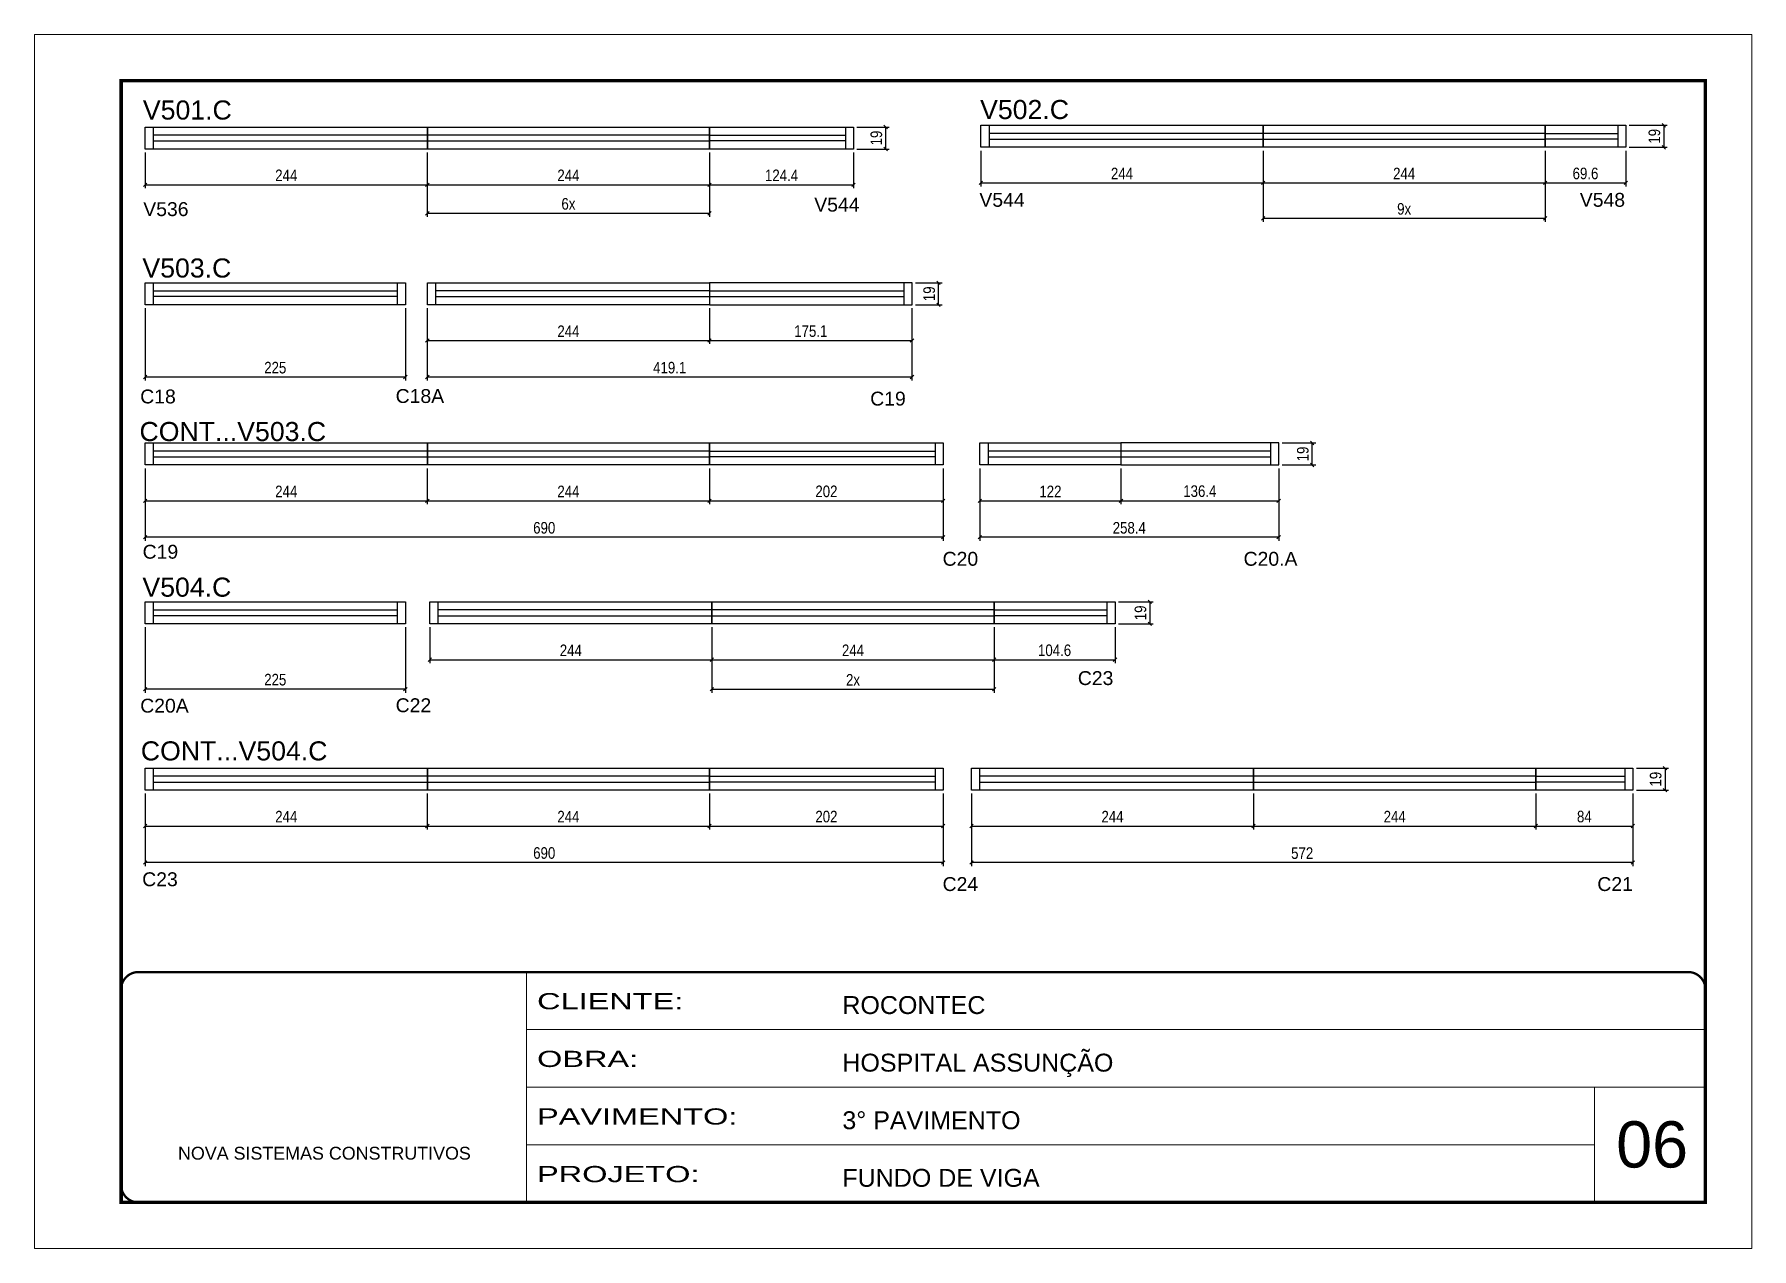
# Model space of a CAD drawing. Extents: x 2216 to 8470, y 226 to 4722.
# Drawn here: x 3815 to 5300, y 2523 to 3573 of the extents above; entities that cross this region are included whole.
import ezdxf

# ---------------------------------------------------------------- set-up
doc = ezdxf.new("R2010")
doc.units = 0
doc.linetypes.add('CONTINUO', pattern=[0])
doc.linetypes.add('DASHED', pattern=[0.75, 0.5, -0.25])
for name, color, linetype in [('5', 5, 'Continuous'), ('COTA', 241, 'Continuous'), ('NOMENCLATURA', 7, 'Continuous'), ('Painéis', 200, 'Continuous'), ('SARR_2.2x7', 40, 'Continuous')]:
    doc.layers.add(name, color=color, linetype=linetype)
for name, color, linetype, lineweight in [('CARIMBO', 255, 'Continuous', 9), ('Folhas', 255, 'Continuous', 9), ('Romaneio', 3, 'Continuous', 13), ('SARRAFO DE PRESSAO', 251, 'DASHED', 9)]:
    doc.layers.add(name, color=color, linetype=linetype, lineweight=lineweight)
doc.styles.add('ARIAL', font='arial.ttf')
doc.styles.add('COTA TECNICA-50', font='techl___.ttf', dxfattribs={"height": 10})
doc.styles.get("Standard").update_dxf_attribs({"font": 'arial.ttf'})
doc.styles.add('Tecnologia', font='')
doc.styles.get('Tecnologia').set_extended_font_data('Forgotten Futurist')
doc.dimstyles.new('COTA PAINEL-50', dxfattribs={"dimtxt": 10, "dimasz": 3, "dimexe": 3, "dimexo": 3, "dimgap": 3, "dimtad": 1, "dimdec": 1, "dimzin": 12, "dimdsep": 46, "dimtxsty": 'COTA TECNICA-50', "dimblk1": 'OBLIQUE', "dimblk2": 'OBLIQUE', "dimsah": 1, "dimcen": 0.9, "dimclrd": 4, "dimclre": 4, "dimclrt": 240, "dimadec": 1, "dimazin": 3, "dimtfac": 1, "dimtdec": 1, "dimtmove": 0, "dimatfit": 3, "dimfxl": 1, "dimtolj": 1, "dimtzin": 12, "dimarcsym": 0})

msp = doc.modelspace()

# ---------------------------------------------------------------- texts
at = {"layer": '5', "linetype": 'Continuous'}
for s, p in [('V544', (4489.1, 3419.98)), ('V544', (4631.89, 3424.15)), ('V548', (5151.08, 3424.15)), ('V536', (3908.86, 3416.12)), ('C18', (3906.24, 3254.13)), ('C18A', (4127.11, 3254.5)), ('C19', (4537.48, 3252.27)), ('C19', (3908.32, 3119.86)), ('C20', (4600.08, 3113.75)), ('C20.A', (4860.33, 3113.75)), ('C23', (4717.01, 3010.6)), ('C20A', (3906.24, 2986.76)), ('C22', (4127.11, 2987.13)), ('C23', (3907.95, 2836.66)), ('C24', (4600.08, 2832.5)), ('C21', (5166.24, 2832.5))]:
    msp.add_text(s, height=12, rotation=359.99996, dxfattribs=at).set_placement(p)
at = {"layer": 'CARIMBO', "style": 'ARIAL'}
msp.add_text('06', height=40, dxfattribs=at).set_placement((5182.55, 2593.39))
at = {"layer": 'NOMENCLATURA', "linetype": 'Continuous'}
for s, p in [('V501.C', (3908.54, 3499.56)), ('V502.C', (4632.51, 3500)), ('V503.C', (3908.15, 3362.96)), ('CONT...V503.C', (3905.61, 3221.56)), ('V504.C', (3908.15, 3087)), ('CONT...V504.C', (3906.77, 2945.41))]:
    msp.add_text(s, height=16.5, dxfattribs=at).set_placement(p)

# ---------------------------------------------------------------- blocks, each defined once
blk = doc.blocks.new('9999999999')
at = {"color": 30, "linetype": 'CONTINUO'}
for p, q in [((98564.6, 34230.2), (98564.6, 34429.4)), ((98564.6, 34379.6), (99584, 34379.6)), ((98564.6, 34329.8), (99488, 34329.8)), ((99584, 34329.8), (99488, 34329.8)), ((99488, 34329.8), (99488, 34230.2)), ((98564.6, 34280), (99488, 34280))]:
    blk.add_line(p, q, dxfattribs=at)
at = {"color": 30, "linetype": 'CONTINUO', "const_width": 2}
blk.add_lwpolyline([(99584, 34230.2), (99584, 34414.4, 0.414214), (99569, 34429.4), (98229, 34429.4, 0.414214), (98214, 34414.4), (98214, 34245.2, 0.414214), (98229, 34230.2), (99584, 34230.2)], format="xyb", dxfattribs=at)
at = {"layer": 'Folhas'}
blk.add_lwpolyline([(98139, 34190.2), (99624, 34190.2), (99624, 35240.2), (98139, 35240.2)], close=True, dxfattribs=at)
at = {"layer": 'Folhas', "color": 30, "const_width": 3}
blk.add_lwpolyline([(98214, 34230.2), (99584, 34230.2), (99584, 35200.2), (98214, 35200.2)], close=True, dxfattribs=at)
at = {"color": 7, "linetype": 'Continuous', "ltscale": 5, "style": 'ARIAL'}
for s, height, p in [('ROCONTEC', 15.48, (98837.7, 34393.1)), ('HOSPITAL ASSUNÇÃO', 15.483, (98837.7, 34343.3)), ('3° PAVIMENTO', 15.483, (98837.7, 34293.5)), ('NOVA SISTEMAS CONSTRUTIVOS', 11.059, (98263.2, 34267.2)), ('FUNDO DE VIGA', 15.483, (98837.7, 34243.7))]:
    blk.add_text(s, height=height, dxfattribs=at).set_placement(p)
at = {"layer": 'Folhas', "color": 7, "style": 'Tecnologia', "width": 1.5}
for s, p in [('CLIENTE:', (98573.7, 34397.2)), ('OBRA:', (98573.7, 34347.3)), ('PAVIMENTO:', (98573.7, 34297.5)), ('PROJETO:', (98573.7, 34247.7))]:
    blk.add_text(s, height=14, dxfattribs=at).set_placement(p)
blk = doc.blocks.new('_Oblique')
at = {"color": 0, "linetype": 'ByBlock', "lineweight": -2}
blk.add_line((-0.5, -0.5), (0.5, 0.5), dxfattribs=at)
blk = doc.blocks.new('*D96')
at = {"layer": 'COTA', "color": 4, "linetype": 'ByBlock', "lineweight": -2, "transparency": 16777216}
for p, q in [((4398.5, 3471.1), (4398.5, 3440.2)), ((4523, 3471.1), (4523, 3440.2)), ((4398.5, 3443.2), (4523, 3443.2))]:
    blk.add_line(p, q, dxfattribs=at)
at = {"layer": 'Defpoints', "color": 0, "linetype": 'ByBlock', "transparency": 16777216}
for p in [(4398.5, 3474.1), (4523, 3474.1), (4523, 3443.2)]:
    blk.add_point(p, dxfattribs=at)
at = {"layer": 'COTA', "color": 4, "linetype": 'ByBlock', "lineweight": -2, "transparency": 16777216, "xscale": 3, "yscale": 3, "zscale": 3, "rotation": 180}
blk.add_blockref('_Oblique', (4398.5, 3443.2), dxfattribs=at)
at = {"layer": 'COTA', "color": 4, "linetype": 'ByBlock', "lineweight": -2, "transparency": 16777216, "xscale": 3, "yscale": 3, "zscale": 3}
blk.add_blockref('_Oblique', (4523, 3443.2), dxfattribs=at)
at = {"layer": 'COTA', "color": 240, "linetype": 'ByBlock', "transparency": 16777216, "insert": (4460.8, 3451.3), "char_height": 10, "attachment_point": 5, "style": 'COTA TECNICA-50'}
blk.add_mtext('\\A1;124.4', dxfattribs=at)
blk = doc.blocks.new('*D97')
at = {"layer": 'COTA', "color": 4, "linetype": 'ByBlock', "lineweight": -2, "transparency": 16777216}
for p, q in [((4526, 3493.1), (4553.9, 3493.1)), ((4550.9, 3474.1), (4550.9, 3493.1)), ((4526, 3474.1), (4553.9, 3474.1))]:
    blk.add_line(p, q, dxfattribs=at)
at = {"layer": 'Defpoints', "color": 0, "linetype": 'ByBlock', "transparency": 16777216}
for p in [(4523, 3493.1), (4550.9, 3493.1), (4523, 3474.1)]:
    blk.add_point(p, dxfattribs=at)
at = {"layer": 'COTA', "color": 4, "linetype": 'ByBlock', "lineweight": -2, "transparency": 16777216, "xscale": 3, "yscale": 3, "zscale": 3}
for p, rotation in [((4550.9, 3493.1), 90), ((4550.9, 3474.1), 270)]:
    blk.add_blockref('_Oblique', p, dxfattribs=dict(at, rotation=rotation))
at = {"layer": 'COTA', "color": 240, "linetype": 'ByBlock', "transparency": 16777216, "insert": (4542.8, 3483.6), "char_height": 10, "attachment_point": 5, "rotation": 90, "style": 'COTA TECNICA-50'}
blk.add_mtext('\\A1;19', dxfattribs=at)
blk = doc.blocks.new('*D5')
at = {"layer": 'COTA', "color": 4, "linetype": 'ByBlock', "lineweight": -2, "transparency": 16777216}
for p, q in [((5193.9, 3494.6), (5226.7, 3494.6)), ((5223.7, 3494.6), (5223.7, 3475.6)), ((5193.9, 3475.6), (5226.7, 3475.6))]:
    blk.add_line(p, q, dxfattribs=at)
at = {"layer": 'Defpoints', "color": 0, "linetype": 'ByBlock', "transparency": 16777216}
for p in [(5190.9, 3494.6), (5190.9, 3475.6), (5223.7, 3475.6)]:
    blk.add_point(p, dxfattribs=at)
at = {"layer": 'COTA', "color": 4, "linetype": 'ByBlock', "lineweight": -2, "transparency": 16777216, "xscale": 3, "yscale": 3, "zscale": 3}
for p, rotation in [((5223.7, 3494.6), 90), ((5223.7, 3475.6), 270)]:
    blk.add_blockref('_Oblique', p, dxfattribs=dict(at, rotation=rotation))
at = {"layer": 'COTA', "color": 240, "linetype": 'ByBlock', "transparency": 16777216, "insert": (5215.6, 3485.1), "char_height": 10, "attachment_point": 5, "rotation": 90, "style": 'COTA TECNICA-50'}
blk.add_mtext('\\A1;19', dxfattribs=at)
blk = doc.blocks.new('*D108')
at = {"layer": 'Defpoints', "color": 0, "linetype": 'ByBlock', "transparency": 16777216}
for p in [(3910.5, 3474.1), (4154.5, 3474.1), (4154.5, 3443.2)]:
    blk.add_point(p, dxfattribs=at)
at = {"layer": 'Romaneio', "color": 4, "linetype": 'ByBlock', "lineweight": -2, "transparency": 16777216}
for p, q in [((3910.5, 3471.1), (3910.5, 3440.2)), ((4154.5, 3471.1), (4154.5, 3440.2)), ((3910.5, 3443.2), (4154.5, 3443.2))]:
    blk.add_line(p, q, dxfattribs=at)
at = {"layer": 'Romaneio', "color": 4, "linetype": 'ByBlock', "lineweight": -2, "transparency": 16777216, "xscale": 3, "yscale": 3, "zscale": 3, "rotation": 180}
blk.add_blockref('_Oblique', (3910.5, 3443.2), dxfattribs=at)
at = {"layer": 'Romaneio', "color": 4, "linetype": 'ByBlock', "lineweight": -2, "transparency": 16777216, "xscale": 3, "yscale": 3, "zscale": 3}
blk.add_blockref('_Oblique', (4154.5, 3443.2), dxfattribs=at)
at = {"layer": 'Romaneio', "color": 240, "linetype": 'ByBlock', "transparency": 16777216, "insert": (4032.5, 3451.3), "char_height": 10, "attachment_point": 5, "style": 'COTA TECNICA-50'}
blk.add_mtext('\\A1;244', dxfattribs=at)
blk = doc.blocks.new('*D6')
at = {"layer": 'Defpoints', "color": 0, "linetype": 'ByBlock', "transparency": 16777216}
for p in [(4154.5, 3474.1), (4398.5, 3474.1), (4398.5, 3443.2)]:
    blk.add_point(p, dxfattribs=at)
at = {"layer": 'Romaneio', "color": 4, "linetype": 'ByBlock', "lineweight": -2, "transparency": 16777216}
for p, q in [((4154.5, 3471.1), (4154.5, 3440.2)), ((4398.5, 3471.1), (4398.5, 3440.2)), ((4154.5, 3443.2), (4398.5, 3443.2))]:
    blk.add_line(p, q, dxfattribs=at)
at = {"layer": 'Romaneio', "color": 4, "linetype": 'ByBlock', "lineweight": -2, "transparency": 16777216, "xscale": 3, "yscale": 3, "zscale": 3, "rotation": 180}
blk.add_blockref('_Oblique', (4154.5, 3443.2), dxfattribs=at)
at = {"layer": 'Romaneio', "color": 4, "linetype": 'ByBlock', "lineweight": -2, "transparency": 16777216, "xscale": 3, "yscale": 3, "zscale": 3}
blk.add_blockref('_Oblique', (4398.5, 3443.2), dxfattribs=at)
at = {"layer": 'Romaneio', "color": 240, "linetype": 'ByBlock', "transparency": 16777216, "insert": (4276.5, 3451.3), "char_height": 10, "attachment_point": 5, "style": 'COTA TECNICA-50'}
blk.add_mtext('\\A1;244', dxfattribs=at)
blk = doc.blocks.new('*D109')
at = {"layer": 'COTA', "color": 4, "linetype": 'ByBlock', "lineweight": -2, "transparency": 16777216}
for p, q in [((4154.5, 3471.1), (4154.5, 3415.5)), ((4398.5, 3471.1), (4398.5, 3415.5)), ((4154.5, 3418.5), (4398.5, 3418.5))]:
    blk.add_line(p, q, dxfattribs=at)
at = {"layer": 'Defpoints', "color": 0, "linetype": 'ByBlock', "transparency": 16777216}
for p in [(4154.5, 3474.1), (4398.5, 3474.1), (4398.5, 3418.5)]:
    blk.add_point(p, dxfattribs=at)
at = {"layer": 'COTA', "color": 4, "linetype": 'ByBlock', "lineweight": -2, "transparency": 16777216, "xscale": 3, "yscale": 3, "zscale": 3, "rotation": 180}
blk.add_blockref('_Oblique', (4154.5, 3418.5), dxfattribs=at)
at = {"layer": 'COTA', "color": 4, "linetype": 'ByBlock', "lineweight": -2, "transparency": 16777216, "xscale": 3, "yscale": 3, "zscale": 3}
blk.add_blockref('_Oblique', (4398.5, 3418.5), dxfattribs=at)
at = {"layer": 'COTA', "color": 240, "linetype": 'ByBlock', "transparency": 16777216, "insert": (4276.5, 3426.6), "char_height": 10, "attachment_point": 5, "style": 'COTA TECNICA-50'}
blk.add_mtext('\\A1;6x', dxfattribs=at)
blk = doc.blocks.new('*D7')
at = {"layer": 'Defpoints', "color": 0, "linetype": 'ByBlock', "transparency": 16777216}
for p in [(4633.2, 3475.6), (4877.2, 3475.6), (4877.2, 3444.8)]:
    blk.add_point(p, dxfattribs=at)
at = {"layer": 'Romaneio', "color": 4, "linetype": 'ByBlock', "lineweight": -2, "transparency": 16777216}
for p, q in [((4633.2, 3472.6), (4633.2, 3441.8)), ((4877.2, 3472.6), (4877.2, 3441.8)), ((4633.2, 3444.8), (4877.2, 3444.8))]:
    blk.add_line(p, q, dxfattribs=at)
at = {"layer": 'Romaneio', "color": 4, "linetype": 'ByBlock', "lineweight": -2, "transparency": 16777216, "xscale": 3, "yscale": 3, "zscale": 3, "rotation": 180}
blk.add_blockref('_Oblique', (4633.2, 3444.8), dxfattribs=at)
at = {"layer": 'Romaneio', "color": 4, "linetype": 'ByBlock', "lineweight": -2, "transparency": 16777216, "xscale": 3, "yscale": 3, "zscale": 3}
blk.add_blockref('_Oblique', (4877.2, 3444.8), dxfattribs=at)
at = {"layer": 'Romaneio', "color": 240, "linetype": 'ByBlock', "transparency": 16777216, "insert": (4755.2, 3452.9), "char_height": 10, "attachment_point": 5, "style": 'COTA TECNICA-50'}
blk.add_mtext('\\A1;244', dxfattribs=at)
blk = doc.blocks.new('*D8')
at = {"layer": 'Defpoints', "color": 0, "linetype": 'ByBlock', "transparency": 16777216}
for p in [(4877.2, 3475.6), (5121.2, 3475.6), (5121.2, 3444.8)]:
    blk.add_point(p, dxfattribs=at)
at = {"layer": 'Romaneio', "color": 4, "linetype": 'ByBlock', "lineweight": -2, "transparency": 16777216}
for p, q in [((4877.2, 3472.6), (4877.2, 3441.8)), ((5121.2, 3472.6), (5121.2, 3441.8)), ((4877.2, 3444.8), (5121.2, 3444.8))]:
    blk.add_line(p, q, dxfattribs=at)
at = {"layer": 'Romaneio', "color": 4, "linetype": 'ByBlock', "lineweight": -2, "transparency": 16777216, "xscale": 3, "yscale": 3, "zscale": 3, "rotation": 180}
blk.add_blockref('_Oblique', (4877.2, 3444.8), dxfattribs=at)
at = {"layer": 'Romaneio', "color": 4, "linetype": 'ByBlock', "lineweight": -2, "transparency": 16777216, "xscale": 3, "yscale": 3, "zscale": 3}
blk.add_blockref('_Oblique', (5121.2, 3444.8), dxfattribs=at)
at = {"layer": 'Romaneio', "color": 240, "linetype": 'ByBlock', "transparency": 16777216, "insert": (4999.2, 3452.9), "char_height": 10, "attachment_point": 5, "style": 'COTA TECNICA-50'}
blk.add_mtext('\\A1;244', dxfattribs=at)
blk = doc.blocks.new('*D9')
at = {"layer": 'COTA', "color": 4, "linetype": 'ByBlock', "lineweight": -2, "transparency": 16777216}
for p, q in [((5121.2, 3472.6), (5121.2, 3441.8)), ((5190.9, 3472.6), (5190.9, 3441.8)), ((5121.2, 3444.8), (5190.9, 3444.8))]:
    blk.add_line(p, q, dxfattribs=at)
at = {"layer": 'Defpoints', "color": 0, "linetype": 'ByBlock', "transparency": 16777216}
for p in [(5121.2, 3475.6), (5190.9, 3475.6), (5190.9, 3444.8)]:
    blk.add_point(p, dxfattribs=at)
at = {"layer": 'COTA', "color": 4, "linetype": 'ByBlock', "lineweight": -2, "transparency": 16777216, "xscale": 3, "yscale": 3, "zscale": 3, "rotation": 180}
blk.add_blockref('_Oblique', (5121.2, 3444.8), dxfattribs=at)
at = {"layer": 'COTA', "color": 4, "linetype": 'ByBlock', "lineweight": -2, "transparency": 16777216, "xscale": 3, "yscale": 3, "zscale": 3}
blk.add_blockref('_Oblique', (5190.9, 3444.8), dxfattribs=at)
at = {"layer": 'COTA', "color": 240, "linetype": 'ByBlock', "transparency": 16777216, "insert": (5156, 3452.9), "char_height": 10, "attachment_point": 5, "style": 'COTA TECNICA-50'}
blk.add_mtext('\\A1;69.6', dxfattribs=at)
blk = doc.blocks.new('*D110')
at = {"layer": 'COTA', "color": 4, "linetype": 'ByBlock', "lineweight": -2, "transparency": 16777216}
for p, q in [((4877.2, 3472.6), (4877.2, 3411.2)), ((5121.2, 3472.6), (5121.2, 3411.2)), ((4877.2, 3414.2), (5121.2, 3414.2))]:
    blk.add_line(p, q, dxfattribs=at)
at = {"layer": 'Defpoints', "color": 0, "linetype": 'ByBlock', "transparency": 16777216}
for p in [(4877.2, 3475.6), (5121.2, 3475.6), (5121.2, 3414.2)]:
    blk.add_point(p, dxfattribs=at)
at = {"layer": 'COTA', "color": 4, "linetype": 'ByBlock', "lineweight": -2, "transparency": 16777216, "xscale": 3, "yscale": 3, "zscale": 3, "rotation": 180}
blk.add_blockref('_Oblique', (4877.2, 3414.2), dxfattribs=at)
at = {"layer": 'COTA', "color": 4, "linetype": 'ByBlock', "lineweight": -2, "transparency": 16777216, "xscale": 3, "yscale": 3, "zscale": 3}
blk.add_blockref('_Oblique', (5121.2, 3414.2), dxfattribs=at)
at = {"layer": 'COTA', "color": 240, "linetype": 'ByBlock', "transparency": 16777216, "insert": (4999.2, 3422.3), "char_height": 10, "attachment_point": 5, "style": 'COTA TECNICA-50'}
blk.add_mtext('\\A1;9x', dxfattribs=at)
blk = doc.blocks.new('*D111')
at = {"layer": 'Defpoints', "color": 0, "linetype": 'ByBlock', "transparency": 16777216}
for p in [(4154.5, 3339.4), (4398.5, 3339.4), (4398.5, 3308.5)]:
    blk.add_point(p, dxfattribs=at)
at = {"layer": 'Romaneio', "color": 4, "linetype": 'ByBlock', "lineweight": -2, "transparency": 16777216}
for p, q in [((4154.5, 3336.4), (4154.5, 3305.5)), ((4398.5, 3336.4), (4398.5, 3305.5)), ((4154.5, 3308.5), (4398.5, 3308.5))]:
    blk.add_line(p, q, dxfattribs=at)
at = {"layer": 'Romaneio', "color": 4, "linetype": 'ByBlock', "lineweight": -2, "transparency": 16777216, "xscale": 3, "yscale": 3, "zscale": 3, "rotation": 180}
blk.add_blockref('_Oblique', (4154.5, 3308.5), dxfattribs=at)
at = {"layer": 'Romaneio', "color": 4, "linetype": 'ByBlock', "lineweight": -2, "transparency": 16777216, "xscale": 3, "yscale": 3, "zscale": 3}
blk.add_blockref('_Oblique', (4398.5, 3308.5), dxfattribs=at)
at = {"layer": 'Romaneio', "color": 240, "linetype": 'ByBlock', "transparency": 16777216, "insert": (4276.5, 3316.5), "char_height": 10, "attachment_point": 5, "style": 'COTA TECNICA-50'}
blk.add_mtext('\\A1;244', dxfattribs=at)
blk = doc.blocks.new('*D112')
at = {"layer": 'Defpoints', "color": 0, "linetype": 'ByBlock', "transparency": 16777216}
for p in [(4398.5, 3339.4), (4573.6, 3339.4), (4573.6, 3308.5)]:
    blk.add_point(p, dxfattribs=at)
at = {"layer": 'Romaneio', "color": 4, "linetype": 'ByBlock', "lineweight": -2, "transparency": 16777216}
for p, q in [((4398.5, 3336.4), (4398.5, 3305.5)), ((4573.6, 3336.4), (4573.6, 3305.5)), ((4398.5, 3308.5), (4573.6, 3308.5))]:
    blk.add_line(p, q, dxfattribs=at)
at = {"layer": 'Romaneio', "color": 4, "linetype": 'ByBlock', "lineweight": -2, "transparency": 16777216, "xscale": 3, "yscale": 3, "zscale": 3, "rotation": 180}
blk.add_blockref('_Oblique', (4398.5, 3308.5), dxfattribs=at)
at = {"layer": 'Romaneio', "color": 4, "linetype": 'ByBlock', "lineweight": -2, "transparency": 16777216, "xscale": 3, "yscale": 3, "zscale": 3}
blk.add_blockref('_Oblique', (4573.6, 3308.5), dxfattribs=at)
at = {"layer": 'Romaneio', "color": 240, "linetype": 'ByBlock', "transparency": 16777216, "insert": (4486.1, 3316.6), "char_height": 10, "attachment_point": 5, "style": 'COTA TECNICA-50'}
blk.add_mtext('\\A1;175.1', dxfattribs=at)
blk = doc.blocks.new('*D113')
at = {"layer": 'Defpoints', "color": 0, "linetype": 'ByBlock', "transparency": 16777216}
for p in [(3910.5, 3339.4), (4135.5, 3339.4), (3910.5, 3276.9)]:
    blk.add_point(p, dxfattribs=at)
at = {"layer": 'Romaneio', "color": 4, "linetype": 'ByBlock', "lineweight": -2, "transparency": 16777216}
for p, q in [((3910.5, 3336.4), (3910.5, 3273.9)), ((4135.5, 3336.4), (4135.5, 3273.9)), ((4135.5, 3276.9), (3910.5, 3276.9))]:
    blk.add_line(p, q, dxfattribs=at)
at = {"layer": 'Romaneio', "color": 4, "linetype": 'ByBlock', "lineweight": -2, "transparency": 16777216, "xscale": 3, "yscale": 3, "zscale": 3}
for p, rotation in [((3910.5, 3276.9), 180.0000000081264), ((4135.5, 3276.9), 8.1263796e-09)]:
    blk.add_blockref('_Oblique', p, dxfattribs=dict(at, rotation=rotation))
at = {"layer": 'Romaneio', "color": 240, "linetype": 'ByBlock', "transparency": 16777216, "insert": (4023, 3285), "char_height": 10, "attachment_point": 5, "rotation": 0, "style": 'COTA TECNICA-50'}
blk.add_mtext('\\A1;225', dxfattribs=at)
blk = doc.blocks.new('*D114')
at = {"layer": 'COTA', "color": 4, "linetype": 'ByBlock', "lineweight": -2, "transparency": 16777216}
for p, q in [((4398.5, 3197.9), (4398.5, 3166.9)), ((4600.6, 3197.9), (4600.6, 3166.9)), ((4398.5, 3169.9), (4600.6, 3169.9))]:
    blk.add_line(p, q, dxfattribs=at)
at = {"layer": 'Defpoints', "color": 0, "linetype": 'ByBlock', "transparency": 16777216}
for p in [(4398.5, 3200.9), (4600.6, 3200.9), (4600.6, 3169.9)]:
    blk.add_point(p, dxfattribs=at)
at = {"layer": 'COTA', "color": 4, "linetype": 'ByBlock', "lineweight": -2, "transparency": 16777216, "xscale": 3, "yscale": 3, "zscale": 3, "rotation": 180}
blk.add_blockref('_Oblique', (4398.5, 3169.9), dxfattribs=at)
at = {"layer": 'COTA', "color": 4, "linetype": 'ByBlock', "lineweight": -2, "transparency": 16777216, "xscale": 3, "yscale": 3, "zscale": 3}
blk.add_blockref('_Oblique', (4600.6, 3169.9), dxfattribs=at)
at = {"layer": 'COTA', "color": 240, "linetype": 'ByBlock', "transparency": 16777216, "insert": (4499.6, 3178), "char_height": 10, "attachment_point": 5, "style": 'COTA TECNICA-50'}
blk.add_mtext('\\A1;202', dxfattribs=at)
blk = doc.blocks.new('*D115')
at = {"layer": 'Defpoints', "color": 0, "linetype": 'ByBlock', "transparency": 16777216}
for p in [(3910.5, 3200.9), (4154.5, 3200.9), (4154.5, 3169.9)]:
    blk.add_point(p, dxfattribs=at)
at = {"layer": 'Romaneio', "color": 4, "linetype": 'ByBlock', "lineweight": -2, "transparency": 16777216}
for p, q in [((3910.5, 3197.9), (3910.5, 3166.9)), ((4154.5, 3197.9), (4154.5, 3166.9)), ((3910.5, 3169.9), (4154.5, 3169.9))]:
    blk.add_line(p, q, dxfattribs=at)
at = {"layer": 'Romaneio', "color": 4, "linetype": 'ByBlock', "lineweight": -2, "transparency": 16777216, "xscale": 3, "yscale": 3, "zscale": 3, "rotation": 180}
blk.add_blockref('_Oblique', (3910.5, 3169.9), dxfattribs=at)
at = {"layer": 'Romaneio', "color": 4, "linetype": 'ByBlock', "lineweight": -2, "transparency": 16777216, "xscale": 3, "yscale": 3, "zscale": 3}
blk.add_blockref('_Oblique', (4154.5, 3169.9), dxfattribs=at)
at = {"layer": 'Romaneio', "color": 240, "linetype": 'ByBlock', "transparency": 16777216, "insert": (4032.5, 3178), "char_height": 10, "attachment_point": 5, "style": 'COTA TECNICA-50'}
blk.add_mtext('\\A1;244', dxfattribs=at)
blk = doc.blocks.new('*D10')
at = {"layer": 'Defpoints', "color": 0, "linetype": 'ByBlock', "transparency": 16777216}
for p in [(4154.5, 3200.9), (4398.5, 3200.9), (4398.5, 3169.9)]:
    blk.add_point(p, dxfattribs=at)
at = {"layer": 'Romaneio', "color": 4, "linetype": 'ByBlock', "lineweight": -2, "transparency": 16777216}
for p, q in [((4154.5, 3197.9), (4154.5, 3166.9)), ((4398.5, 3197.9), (4398.5, 3166.9)), ((4154.5, 3169.9), (4398.5, 3169.9))]:
    blk.add_line(p, q, dxfattribs=at)
at = {"layer": 'Romaneio', "color": 4, "linetype": 'ByBlock', "lineweight": -2, "transparency": 16777216, "xscale": 3, "yscale": 3, "zscale": 3, "rotation": 180}
blk.add_blockref('_Oblique', (4154.5, 3169.9), dxfattribs=at)
at = {"layer": 'Romaneio', "color": 4, "linetype": 'ByBlock', "lineweight": -2, "transparency": 16777216, "xscale": 3, "yscale": 3, "zscale": 3}
blk.add_blockref('_Oblique', (4398.5, 3169.9), dxfattribs=at)
at = {"layer": 'Romaneio', "color": 240, "linetype": 'ByBlock', "transparency": 16777216, "insert": (4276.5, 3178), "char_height": 10, "attachment_point": 5, "style": 'COTA TECNICA-50'}
blk.add_mtext('\\A1;244', dxfattribs=at)
blk = doc.blocks.new('*D116')
at = {"layer": 'Defpoints', "color": 0, "linetype": 'ByBlock', "transparency": 16777216}
for p in [(4632.3, 3200.9), (4754.3, 3200.9), (4754.3, 3169.9)]:
    blk.add_point(p, dxfattribs=at)
at = {"layer": 'Romaneio', "color": 4, "linetype": 'ByBlock', "lineweight": -2, "transparency": 16777216}
for p, q in [((4632.3, 3197.9), (4632.3, 3166.9)), ((4754.3, 3197.9), (4754.3, 3166.9)), ((4632.3, 3169.9), (4754.3, 3169.9))]:
    blk.add_line(p, q, dxfattribs=at)
at = {"layer": 'Romaneio', "color": 4, "linetype": 'ByBlock', "lineweight": -2, "transparency": 16777216, "xscale": 3, "yscale": 3, "zscale": 3}
for p, rotation in [((4632.3, 3169.9), 180.0000727987055), ((4754.3, 3169.9), 7.27987054382e-05)]:
    blk.add_blockref('_Oblique', p, dxfattribs=dict(at, rotation=rotation))
at = {"layer": 'Romaneio', "color": 240, "linetype": 'ByBlock', "transparency": 16777216, "insert": (4693.3, 3178), "char_height": 10, "attachment_point": 5, "rotation": 0.0001, "style": 'COTA TECNICA-50'}
blk.add_mtext('\\A1;122', dxfattribs=at)
blk = doc.blocks.new('*D117')
at = {"layer": 'Defpoints', "color": 0, "linetype": 'ByBlock', "transparency": 16777216}
for p in [(4754.3, 3200.9), (4890.7, 3200.9), (4890.7, 3169.9)]:
    blk.add_point(p, dxfattribs=at)
at = {"layer": 'Romaneio', "color": 4, "linetype": 'ByBlock', "lineweight": -2, "transparency": 16777216}
for p, q in [((4754.3, 3197.9), (4754.3, 3166.9)), ((4890.7, 3197.9), (4890.7, 3166.9)), ((4754.3, 3169.9), (4890.7, 3169.9))]:
    blk.add_line(p, q, dxfattribs=at)
at = {"layer": 'Romaneio', "color": 4, "linetype": 'ByBlock', "lineweight": -2, "transparency": 16777216, "xscale": 3, "yscale": 3, "zscale": 3, "rotation": 180}
blk.add_blockref('_Oblique', (4754.3, 3169.9), dxfattribs=at)
at = {"layer": 'Romaneio', "color": 4, "linetype": 'ByBlock', "lineweight": -2, "transparency": 16777216, "xscale": 3, "yscale": 3, "zscale": 3}
blk.add_blockref('_Oblique', (4890.7, 3169.9), dxfattribs=at)
at = {"layer": 'Romaneio', "color": 240, "linetype": 'ByBlock', "transparency": 16777216, "insert": (4822.5, 3178.2), "char_height": 10, "attachment_point": 5, "style": 'COTA TECNICA-50'}
blk.add_mtext('\\A1;136.4', dxfattribs=at)
blk = doc.blocks.new('*D118')
at = {"layer": 'COTA', "color": 4, "linetype": 'ByBlock', "lineweight": -2, "transparency": 16777216}
for p, q in [((4632.3, 3197.9), (4632.3, 3135.4)), ((4890.7, 3197.9), (4890.7, 3135.4)), ((4890.7, 3138.4), (4632.3, 3138.4))]:
    blk.add_line(p, q, dxfattribs=at)
at = {"layer": 'Defpoints', "color": 0, "linetype": 'ByBlock', "transparency": 16777216}
for p in [(4632.3, 3200.9), (4890.7, 3200.9), (4632.3, 3138.4)]:
    blk.add_point(p, dxfattribs=at)
at = {"layer": 'COTA', "color": 4, "linetype": 'ByBlock', "lineweight": -2, "transparency": 16777216, "xscale": 3, "yscale": 3, "zscale": 3, "rotation": 180}
blk.add_blockref('_Oblique', (4632.3, 3138.4), dxfattribs=at)
at = {"layer": 'COTA', "color": 4, "linetype": 'ByBlock', "lineweight": -2, "transparency": 16777216, "xscale": 3, "yscale": 3, "zscale": 3}
blk.add_blockref('_Oblique', (4890.7, 3138.4), dxfattribs=at)
at = {"layer": 'COTA', "color": 240, "linetype": 'ByBlock', "transparency": 16777216, "insert": (4761.5, 3146.5), "char_height": 10, "attachment_point": 5, "style": 'COTA TECNICA-50'}
blk.add_mtext('\\A1;258.4', dxfattribs=at)
blk = doc.blocks.new('*D11')
at = {"layer": 'COTA', "color": 4, "linetype": 'ByBlock', "lineweight": -2, "transparency": 16777216}
for p, q in [((3910.5, 3197.9), (3910.5, 3135.4)), ((4600.6, 3197.9), (4600.6, 3135.4)), ((4600.6, 3138.4), (3910.5, 3138.4))]:
    blk.add_line(p, q, dxfattribs=at)
at = {"layer": 'Defpoints', "color": 0, "linetype": 'ByBlock', "transparency": 16777216}
for p in [(3910.5, 3200.9), (4600.6, 3200.9), (3910.5, 3138.4)]:
    blk.add_point(p, dxfattribs=at)
at = {"layer": 'COTA', "color": 4, "linetype": 'ByBlock', "lineweight": -2, "transparency": 16777216, "xscale": 3, "yscale": 3, "zscale": 3, "rotation": 180}
blk.add_blockref('_Oblique', (3910.5, 3138.4), dxfattribs=at)
at = {"layer": 'COTA', "color": 4, "linetype": 'ByBlock', "lineweight": -2, "transparency": 16777216, "xscale": 3, "yscale": 3, "zscale": 3}
blk.add_blockref('_Oblique', (4600.6, 3138.4), dxfattribs=at)
at = {"layer": 'COTA', "color": 240, "linetype": 'ByBlock', "transparency": 16777216, "insert": (4255.6, 3146.5), "char_height": 10, "attachment_point": 5, "style": 'COTA TECNICA-50'}
blk.add_mtext('\\A1;690', dxfattribs=at)
blk = doc.blocks.new('*D119')
at = {"layer": 'COTA', "color": 4, "linetype": 'ByBlock', "lineweight": -2, "transparency": 16777216}
for p, q in [((4154.5, 3336.4), (4154.5, 3273.9)), ((4573.6, 3336.4), (4573.6, 3273.9)), ((4573.6, 3276.9), (4154.5, 3276.9))]:
    blk.add_line(p, q, dxfattribs=at)
at = {"layer": 'Defpoints', "color": 0, "linetype": 'ByBlock', "transparency": 16777216}
for p in [(4154.5, 3339.4), (4573.6, 3339.4), (4154.5, 3276.9)]:
    blk.add_point(p, dxfattribs=at)
at = {"layer": 'COTA', "color": 4, "linetype": 'ByBlock', "lineweight": -2, "transparency": 16777216, "xscale": 3, "yscale": 3, "zscale": 3, "rotation": 180}
blk.add_blockref('_Oblique', (4154.5, 3276.9), dxfattribs=at)
at = {"layer": 'COTA', "color": 4, "linetype": 'ByBlock', "lineweight": -2, "transparency": 16777216, "xscale": 3, "yscale": 3, "zscale": 3}
blk.add_blockref('_Oblique', (4573.6, 3276.9), dxfattribs=at)
at = {"layer": 'COTA', "color": 240, "linetype": 'ByBlock', "transparency": 16777216, "insert": (4364.1, 3285), "char_height": 10, "attachment_point": 5, "style": 'COTA TECNICA-50'}
blk.add_mtext('\\A1;419.1', dxfattribs=at)
blk = doc.blocks.new('*D120')
at = {"layer": 'COTA', "color": 4, "linetype": 'ByBlock', "lineweight": -2, "transparency": 16777216}
for p, q in [((4893.7, 3219.9), (4922.7, 3219.9)), ((4919.7, 3200.9), (4919.7, 3219.9)), ((4893.7, 3200.9), (4922.7, 3200.9))]:
    blk.add_line(p, q, dxfattribs=at)
at = {"layer": 'Defpoints', "color": 0, "linetype": 'ByBlock', "transparency": 16777216}
for p in [(4890.7, 3219.9), (4919.7, 3219.9), (4890.7, 3200.9)]:
    blk.add_point(p, dxfattribs=at)
at = {"layer": 'COTA', "color": 4, "linetype": 'ByBlock', "lineweight": -2, "transparency": 16777216, "xscale": 3, "yscale": 3, "zscale": 3}
for p, rotation in [((4919.7, 3219.9), 90), ((4919.7, 3200.9), 270)]:
    blk.add_blockref('_Oblique', p, dxfattribs=dict(at, rotation=rotation))
at = {"layer": 'COTA', "color": 240, "linetype": 'ByBlock', "transparency": 16777216, "insert": (4911.6, 3210.4), "char_height": 10, "attachment_point": 5, "rotation": 90, "style": 'COTA TECNICA-50'}
blk.add_mtext('\\A1;19', dxfattribs=at)
blk = doc.blocks.new('*D121')
at = {"layer": 'Defpoints', "color": 0, "linetype": 'ByBlock', "transparency": 16777216}
for p in [(3910.5, 3063.5), (4135.5, 3063.5), (3910.5, 3007)]:
    blk.add_point(p, dxfattribs=at)
at = {"layer": 'Romaneio', "color": 4, "linetype": 'ByBlock', "lineweight": -2, "transparency": 16777216}
for p, q in [((3910.5, 3060.5), (3910.5, 3004)), ((4135.5, 3060.5), (4135.5, 3004)), ((4135.5, 3007), (3910.5, 3007))]:
    blk.add_line(p, q, dxfattribs=at)
at = {"layer": 'Romaneio', "color": 4, "linetype": 'ByBlock', "lineweight": -2, "transparency": 16777216, "xscale": 3, "yscale": 3, "zscale": 3}
for p, rotation in [((3910.5, 3007), 180.0000000081264), ((4135.5, 3007), 8.1263796e-09)]:
    blk.add_blockref('_Oblique', p, dxfattribs=dict(at, rotation=rotation))
at = {"layer": 'Romaneio', "color": 240, "linetype": 'ByBlock', "transparency": 16777216, "insert": (4023, 3015.2), "char_height": 10, "attachment_point": 5, "rotation": 0, "style": 'COTA TECNICA-50'}
blk.add_mtext('\\A1;225', dxfattribs=at)
blk = doc.blocks.new('*D122')
at = {"layer": 'COTA', "color": 4, "linetype": 'ByBlock', "lineweight": -2, "transparency": 16777216}
for p, q in [((4398.5, 2916.7), (4398.5, 2885.7)), ((4600.6, 2916.7), (4600.6, 2885.7)), ((4398.5, 2888.7), (4600.6, 2888.7))]:
    blk.add_line(p, q, dxfattribs=at)
at = {"layer": 'Defpoints', "color": 0, "linetype": 'ByBlock', "transparency": 16777216}
for p in [(4398.5, 2919.7), (4600.6, 2919.7), (4600.6, 2888.7)]:
    blk.add_point(p, dxfattribs=at)
at = {"layer": 'COTA', "color": 4, "linetype": 'ByBlock', "lineweight": -2, "transparency": 16777216, "xscale": 3, "yscale": 3, "zscale": 3, "rotation": 180}
blk.add_blockref('_Oblique', (4398.5, 2888.7), dxfattribs=at)
at = {"layer": 'COTA', "color": 4, "linetype": 'ByBlock', "lineweight": -2, "transparency": 16777216, "xscale": 3, "yscale": 3, "zscale": 3}
blk.add_blockref('_Oblique', (4600.6, 2888.7), dxfattribs=at)
at = {"layer": 'COTA', "color": 240, "linetype": 'ByBlock', "transparency": 16777216, "insert": (4499.6, 2896.8), "char_height": 10, "attachment_point": 5, "style": 'COTA TECNICA-50'}
blk.add_mtext('\\A1;202', dxfattribs=at)
blk = doc.blocks.new('*D123')
at = {"layer": 'Defpoints', "color": 0, "linetype": 'ByBlock', "transparency": 16777216}
for p in [(3910.5, 2919.7), (4154.5, 2919.7), (4154.5, 2888.7)]:
    blk.add_point(p, dxfattribs=at)
at = {"layer": 'Romaneio', "color": 4, "linetype": 'ByBlock', "lineweight": -2, "transparency": 16777216}
for p, q in [((3910.5, 2916.7), (3910.5, 2885.7)), ((4154.5, 2916.7), (4154.5, 2885.7)), ((3910.5, 2888.7), (4154.5, 2888.7))]:
    blk.add_line(p, q, dxfattribs=at)
at = {"layer": 'Romaneio', "color": 4, "linetype": 'ByBlock', "lineweight": -2, "transparency": 16777216, "xscale": 3, "yscale": 3, "zscale": 3, "rotation": 180}
blk.add_blockref('_Oblique', (3910.5, 2888.7), dxfattribs=at)
at = {"layer": 'Romaneio', "color": 4, "linetype": 'ByBlock', "lineweight": -2, "transparency": 16777216, "xscale": 3, "yscale": 3, "zscale": 3}
blk.add_blockref('_Oblique', (4154.5, 2888.7), dxfattribs=at)
at = {"layer": 'Romaneio', "color": 240, "linetype": 'ByBlock', "transparency": 16777216, "insert": (4032.5, 2896.8), "char_height": 10, "attachment_point": 5, "style": 'COTA TECNICA-50'}
blk.add_mtext('\\A1;244', dxfattribs=at)
blk = doc.blocks.new('*D12')
at = {"layer": 'Defpoints', "color": 0, "linetype": 'ByBlock', "transparency": 16777216}
for p in [(4154.5, 2919.7), (4398.5, 2919.7), (4398.5, 2888.7)]:
    blk.add_point(p, dxfattribs=at)
at = {"layer": 'Romaneio', "color": 4, "linetype": 'ByBlock', "lineweight": -2, "transparency": 16777216}
for p, q in [((4154.5, 2916.7), (4154.5, 2885.7)), ((4398.5, 2916.7), (4398.5, 2885.7)), ((4154.5, 2888.7), (4398.5, 2888.7))]:
    blk.add_line(p, q, dxfattribs=at)
at = {"layer": 'Romaneio', "color": 4, "linetype": 'ByBlock', "lineweight": -2, "transparency": 16777216, "xscale": 3, "yscale": 3, "zscale": 3, "rotation": 180}
blk.add_blockref('_Oblique', (4154.5, 2888.7), dxfattribs=at)
at = {"layer": 'Romaneio', "color": 4, "linetype": 'ByBlock', "lineweight": -2, "transparency": 16777216, "xscale": 3, "yscale": 3, "zscale": 3}
blk.add_blockref('_Oblique', (4398.5, 2888.7), dxfattribs=at)
at = {"layer": 'Romaneio', "color": 240, "linetype": 'ByBlock', "transparency": 16777216, "insert": (4276.5, 2896.8), "char_height": 10, "attachment_point": 5, "style": 'COTA TECNICA-50'}
blk.add_mtext('\\A1;244', dxfattribs=at)
blk = doc.blocks.new('*D13')
at = {"layer": 'COTA', "color": 4, "linetype": 'ByBlock', "lineweight": -2, "transparency": 16777216}
for p, q in [((3910.5, 2916.7), (3910.5, 2854.1)), ((4600.6, 2916.7), (4600.6, 2854.1)), ((4600.6, 2857.1), (3910.5, 2857.1))]:
    blk.add_line(p, q, dxfattribs=at)
at = {"layer": 'Defpoints', "color": 0, "linetype": 'ByBlock', "transparency": 16777216}
for p in [(3910.5, 2919.7), (4600.6, 2919.7), (3910.5, 2857.1)]:
    blk.add_point(p, dxfattribs=at)
at = {"layer": 'COTA', "color": 4, "linetype": 'ByBlock', "lineweight": -2, "transparency": 16777216, "xscale": 3, "yscale": 3, "zscale": 3, "rotation": 180}
blk.add_blockref('_Oblique', (3910.5, 2857.1), dxfattribs=at)
at = {"layer": 'COTA', "color": 4, "linetype": 'ByBlock', "lineweight": -2, "transparency": 16777216, "xscale": 3, "yscale": 3, "zscale": 3}
blk.add_blockref('_Oblique', (4600.6, 2857.1), dxfattribs=at)
at = {"layer": 'COTA', "color": 240, "linetype": 'ByBlock', "transparency": 16777216, "insert": (4255.6, 2865.3), "char_height": 10, "attachment_point": 5, "style": 'COTA TECNICA-50'}
blk.add_mtext('\\A1;690', dxfattribs=at)
blk = doc.blocks.new('*D124')
at = {"layer": 'COTA', "color": 4, "linetype": 'ByBlock', "lineweight": -2, "transparency": 16777216}
for p, q in [((4644.6, 3060.5), (4644.6, 3029.5)), ((4749.2, 3060.5), (4749.2, 3029.5)), ((4644.6, 3032.5), (4749.2, 3032.5))]:
    blk.add_line(p, q, dxfattribs=at)
at = {"layer": 'Defpoints', "color": 0, "linetype": 'ByBlock', "transparency": 16777216}
for p in [(4644.6, 3063.5), (4749.2, 3063.5), (4749.2, 3032.5)]:
    blk.add_point(p, dxfattribs=at)
at = {"layer": 'COTA', "color": 4, "linetype": 'ByBlock', "lineweight": -2, "transparency": 16777216, "xscale": 3, "yscale": 3, "zscale": 3, "rotation": 180}
blk.add_blockref('_Oblique', (4644.6, 3032.5), dxfattribs=at)
at = {"layer": 'COTA', "color": 4, "linetype": 'ByBlock', "lineweight": -2, "transparency": 16777216, "xscale": 3, "yscale": 3, "zscale": 3}
blk.add_blockref('_Oblique', (4749.2, 3032.5), dxfattribs=at)
at = {"layer": 'COTA', "color": 240, "linetype": 'ByBlock', "transparency": 16777216, "insert": (4696.9, 3040.6), "char_height": 10, "attachment_point": 5, "style": 'COTA TECNICA-50'}
blk.add_mtext('\\A1;104.6', dxfattribs=at)
blk = doc.blocks.new('*D170')
at = {"layer": 'Defpoints', "color": 0, "linetype": 'ByBlock', "transparency": 16777216}
for p in [(4156.6, 3063.5), (4400.6, 3063.5), (4400.6, 3032.5)]:
    blk.add_point(p, dxfattribs=at)
at = {"layer": 'Romaneio', "color": 4, "linetype": 'ByBlock', "lineweight": -2, "transparency": 16777216}
for p, q in [((4156.6, 3060.5), (4156.6, 3029.5)), ((4400.6, 3060.5), (4400.6, 3029.5)), ((4156.6, 3032.5), (4400.6, 3032.5))]:
    blk.add_line(p, q, dxfattribs=at)
at = {"layer": 'Romaneio', "color": 4, "linetype": 'ByBlock', "lineweight": -2, "transparency": 16777216, "xscale": 3, "yscale": 3, "zscale": 3, "rotation": 180}
blk.add_blockref('_Oblique', (4156.6, 3032.5), dxfattribs=at)
at = {"layer": 'Romaneio', "color": 4, "linetype": 'ByBlock', "lineweight": -2, "transparency": 16777216, "xscale": 3, "yscale": 3, "zscale": 3}
blk.add_blockref('_Oblique', (4400.6, 3032.5), dxfattribs=at)
at = {"layer": 'Romaneio', "color": 240, "linetype": 'ByBlock', "transparency": 16777216, "insert": (4278.6, 3040.6), "char_height": 10, "attachment_point": 5, "style": 'COTA TECNICA-50'}
blk.add_mtext('\\A1;244', dxfattribs=at)
blk = doc.blocks.new('*D47')
at = {"layer": 'Defpoints', "color": 0, "linetype": 'ByBlock', "transparency": 16777216}
for p in [(4400.6, 3063.5), (4644.6, 3063.5), (4644.6, 3032.5)]:
    blk.add_point(p, dxfattribs=at)
at = {"layer": 'Romaneio', "color": 4, "linetype": 'ByBlock', "lineweight": -2, "transparency": 16777216}
for p, q in [((4400.6, 3060.5), (4400.6, 3029.5)), ((4644.6, 3060.5), (4644.6, 3029.5)), ((4400.6, 3032.5), (4644.6, 3032.5))]:
    blk.add_line(p, q, dxfattribs=at)
at = {"layer": 'Romaneio', "color": 4, "linetype": 'ByBlock', "lineweight": -2, "transparency": 16777216, "xscale": 3, "yscale": 3, "zscale": 3, "rotation": 180}
blk.add_blockref('_Oblique', (4400.6, 3032.5), dxfattribs=at)
at = {"layer": 'Romaneio', "color": 4, "linetype": 'ByBlock', "lineweight": -2, "transparency": 16777216, "xscale": 3, "yscale": 3, "zscale": 3}
blk.add_blockref('_Oblique', (4644.6, 3032.5), dxfattribs=at)
at = {"layer": 'Romaneio', "color": 240, "linetype": 'ByBlock', "transparency": 16777216, "insert": (4522.6, 3040.6), "char_height": 10, "attachment_point": 5, "style": 'COTA TECNICA-50'}
blk.add_mtext('\\A1;244', dxfattribs=at)
blk = doc.blocks.new('*D171')
at = {"layer": 'COTA', "color": 4, "linetype": 'ByBlock', "lineweight": -2, "transparency": 16777216}
for p, q in [((4400.6, 3060.5), (4400.6, 3004)), ((4644.6, 3060.5), (4644.6, 3004)), ((4400.6, 3007), (4644.6, 3007))]:
    blk.add_line(p, q, dxfattribs=at)
at = {"layer": 'Defpoints', "color": 0, "linetype": 'ByBlock', "transparency": 16777216}
for p in [(4400.6, 3063.5), (4644.6, 3063.5), (4644.6, 3007)]:
    blk.add_point(p, dxfattribs=at)
at = {"layer": 'COTA', "color": 4, "linetype": 'ByBlock', "lineweight": -2, "transparency": 16777216, "xscale": 3, "yscale": 3, "zscale": 3, "rotation": 180}
blk.add_blockref('_Oblique', (4400.6, 3007), dxfattribs=at)
at = {"layer": 'COTA', "color": 4, "linetype": 'ByBlock', "lineweight": -2, "transparency": 16777216, "xscale": 3, "yscale": 3, "zscale": 3}
blk.add_blockref('_Oblique', (4644.6, 3007), dxfattribs=at)
at = {"layer": 'COTA', "color": 240, "linetype": 'ByBlock', "transparency": 16777216, "insert": (4522.6, 3015.1), "char_height": 10, "attachment_point": 5, "style": 'COTA TECNICA-50'}
blk.add_mtext('\\A1;2x', dxfattribs=at)
blk = doc.blocks.new('*D172')
at = {"layer": 'COTA', "color": 4, "linetype": 'ByBlock', "lineweight": -2, "transparency": 16777216}
for p, q in [((5113, 2916.7), (5113, 2885.7)), ((5197, 2916.7), (5197, 2885.7)), ((5113, 2888.7), (5197, 2888.7))]:
    blk.add_line(p, q, dxfattribs=at)
at = {"layer": 'Defpoints', "color": 0, "linetype": 'ByBlock', "transparency": 16777216}
for p in [(5113, 2919.7), (5197, 2919.7), (5197, 2888.7)]:
    blk.add_point(p, dxfattribs=at)
at = {"layer": 'COTA', "color": 4, "linetype": 'ByBlock', "lineweight": -2, "transparency": 16777216, "xscale": 3, "yscale": 3, "zscale": 3, "rotation": 180}
blk.add_blockref('_Oblique', (5113, 2888.7), dxfattribs=at)
at = {"layer": 'COTA', "color": 4, "linetype": 'ByBlock', "lineweight": -2, "transparency": 16777216, "xscale": 3, "yscale": 3, "zscale": 3}
blk.add_blockref('_Oblique', (5197, 2888.7), dxfattribs=at)
at = {"layer": 'COTA', "color": 240, "linetype": 'ByBlock', "transparency": 16777216, "insert": (5155, 2896.8), "char_height": 10, "attachment_point": 5, "style": 'COTA TECNICA-50'}
blk.add_mtext('\\A1;84', dxfattribs=at)
blk = doc.blocks.new('*D173')
at = {"layer": 'Defpoints', "color": 0, "linetype": 'ByBlock', "transparency": 16777216}
for p in [(4625, 2919.7), (4869, 2919.7), (4869, 2888.7)]:
    blk.add_point(p, dxfattribs=at)
at = {"layer": 'Romaneio', "color": 4, "linetype": 'ByBlock', "lineweight": -2, "transparency": 16777216}
for p, q in [((4625, 2916.7), (4625, 2885.7)), ((4869, 2916.7), (4869, 2885.7)), ((4625, 2888.7), (4869, 2888.7))]:
    blk.add_line(p, q, dxfattribs=at)
at = {"layer": 'Romaneio', "color": 4, "linetype": 'ByBlock', "lineweight": -2, "transparency": 16777216, "xscale": 3, "yscale": 3, "zscale": 3, "rotation": 180}
blk.add_blockref('_Oblique', (4625, 2888.7), dxfattribs=at)
at = {"layer": 'Romaneio', "color": 4, "linetype": 'ByBlock', "lineweight": -2, "transparency": 16777216, "xscale": 3, "yscale": 3, "zscale": 3}
blk.add_blockref('_Oblique', (4869, 2888.7), dxfattribs=at)
at = {"layer": 'Romaneio', "color": 240, "linetype": 'ByBlock', "transparency": 16777216, "insert": (4747, 2896.8), "char_height": 10, "attachment_point": 5, "style": 'COTA TECNICA-50'}
blk.add_mtext('\\A1;244', dxfattribs=at)
blk = doc.blocks.new('*D48')
at = {"layer": 'Defpoints', "color": 0, "linetype": 'ByBlock', "transparency": 16777216}
for p in [(4869, 2919.7), (5113, 2919.7), (5113, 2888.7)]:
    blk.add_point(p, dxfattribs=at)
at = {"layer": 'Romaneio', "color": 4, "linetype": 'ByBlock', "lineweight": -2, "transparency": 16777216}
for p, q in [((4869, 2916.7), (4869, 2885.7)), ((5113, 2916.7), (5113, 2885.7)), ((4869, 2888.7), (5113, 2888.7))]:
    blk.add_line(p, q, dxfattribs=at)
at = {"layer": 'Romaneio', "color": 4, "linetype": 'ByBlock', "lineweight": -2, "transparency": 16777216, "xscale": 3, "yscale": 3, "zscale": 3, "rotation": 180}
blk.add_blockref('_Oblique', (4869, 2888.7), dxfattribs=at)
at = {"layer": 'Romaneio', "color": 4, "linetype": 'ByBlock', "lineweight": -2, "transparency": 16777216, "xscale": 3, "yscale": 3, "zscale": 3}
blk.add_blockref('_Oblique', (5113, 2888.7), dxfattribs=at)
at = {"layer": 'Romaneio', "color": 240, "linetype": 'ByBlock', "transparency": 16777216, "insert": (4991, 2896.8), "char_height": 10, "attachment_point": 5, "style": 'COTA TECNICA-50'}
blk.add_mtext('\\A1;244', dxfattribs=at)
blk = doc.blocks.new('*D49')
at = {"layer": 'COTA', "color": 4, "linetype": 'ByBlock', "lineweight": -2, "transparency": 16777216}
for p, q in [((4625, 2916.7), (4625, 2854.1)), ((5197, 2916.7), (5197, 2854.1)), ((5197, 2857.1), (4625, 2857.1))]:
    blk.add_line(p, q, dxfattribs=at)
at = {"layer": 'Defpoints', "color": 0, "linetype": 'ByBlock', "transparency": 16777216}
for p in [(4625, 2919.7), (5197, 2919.7), (4625, 2857.1)]:
    blk.add_point(p, dxfattribs=at)
at = {"layer": 'COTA', "color": 4, "linetype": 'ByBlock', "lineweight": -2, "transparency": 16777216, "xscale": 3, "yscale": 3, "zscale": 3, "rotation": 180}
blk.add_blockref('_Oblique', (4625, 2857.1), dxfattribs=at)
at = {"layer": 'COTA', "color": 4, "linetype": 'ByBlock', "lineweight": -2, "transparency": 16777216, "xscale": 3, "yscale": 3, "zscale": 3}
blk.add_blockref('_Oblique', (5197, 2857.1), dxfattribs=at)
at = {"layer": 'COTA', "color": 240, "linetype": 'ByBlock', "transparency": 16777216, "insert": (4911, 2865.2), "char_height": 10, "attachment_point": 5, "style": 'COTA TECNICA-50'}
blk.add_mtext('\\A1;572', dxfattribs=at)
blk = doc.blocks.new('*D174')
at = {"layer": 'COTA', "color": 4, "linetype": 'ByBlock', "lineweight": -2, "transparency": 16777216}
for p, q in [((5200, 2938.7), (5227.8, 2938.7)), ((5224.8, 2938.7), (5224.8, 2919.7)), ((5200, 2919.7), (5227.8, 2919.7))]:
    blk.add_line(p, q, dxfattribs=at)
at = {"layer": 'Defpoints', "color": 0, "linetype": 'ByBlock', "transparency": 16777216}
for p in [(5197, 2938.7), (5197, 2919.7), (5224.8, 2919.7)]:
    blk.add_point(p, dxfattribs=at)
at = {"layer": 'COTA', "color": 4, "linetype": 'ByBlock', "lineweight": -2, "transparency": 16777216, "xscale": 3, "yscale": 3, "zscale": 3}
for p, rotation in [((5224.8, 2938.7), 90), ((5224.8, 2919.7), 270)]:
    blk.add_blockref('_Oblique', p, dxfattribs=dict(at, rotation=rotation))
at = {"layer": 'COTA', "color": 240, "linetype": 'ByBlock', "transparency": 16777216, "insert": (5216.7, 2929.2), "char_height": 10, "attachment_point": 5, "rotation": 90, "style": 'COTA TECNICA-50'}
blk.add_mtext('\\A1;19', dxfattribs=at)
blk = doc.blocks.new('*D205')
at = {"layer": 'COTA', "color": 4, "linetype": 'ByBlock', "lineweight": -2, "transparency": 16777216}
for p, q in [((4576.6, 3358.4), (4599.6, 3358.4)), ((4596.6, 3339.4), (4596.6, 3358.4)), ((4576.6, 3339.4), (4599.6, 3339.4))]:
    blk.add_line(p, q, dxfattribs=at)
at = {"layer": 'Defpoints', "color": 0, "linetype": 'ByBlock', "transparency": 16777216}
for p in [(4573.6, 3358.4), (4596.6, 3358.4), (4573.6, 3339.4)]:
    blk.add_point(p, dxfattribs=at)
at = {"layer": 'COTA', "color": 4, "linetype": 'ByBlock', "lineweight": -2, "transparency": 16777216, "xscale": 3, "yscale": 3, "zscale": 3}
for p, rotation in [((4596.6, 3358.4), 90), ((4596.6, 3339.4), 270)]:
    blk.add_blockref('_Oblique', p, dxfattribs=dict(at, rotation=rotation))
at = {"layer": 'COTA', "color": 240, "linetype": 'ByBlock', "transparency": 16777216, "insert": (4588.5, 3348.9), "char_height": 10, "attachment_point": 5, "rotation": 90, "style": 'COTA TECNICA-50'}
blk.add_mtext('\\A1;19', dxfattribs=at)
blk = doc.blocks.new('*D206')
at = {"layer": 'COTA', "color": 4, "linetype": 'ByBlock', "lineweight": -2, "transparency": 16777216}
for p, q in [((4752.2, 3082.5), (4782.3, 3082.5)), ((4779.3, 3082.5), (4779.3, 3063.5)), ((4752.2, 3063.5), (4782.3, 3063.5))]:
    blk.add_line(p, q, dxfattribs=at)
at = {"layer": 'Defpoints', "color": 0, "linetype": 'ByBlock', "transparency": 16777216}
for p in [(4749.2, 3082.5), (4749.2, 3063.5), (4779.3, 3063.5)]:
    blk.add_point(p, dxfattribs=at)
at = {"layer": 'COTA', "color": 4, "linetype": 'ByBlock', "lineweight": -2, "transparency": 16777216, "xscale": 3, "yscale": 3, "zscale": 3}
for p, rotation in [((4779.3, 3082.5), 90), ((4779.3, 3063.5), 270)]:
    blk.add_blockref('_Oblique', p, dxfattribs=dict(at, rotation=rotation))
at = {"layer": 'COTA', "color": 240, "linetype": 'ByBlock', "transparency": 16777216, "insert": (4771.2, 3073), "char_height": 10, "attachment_point": 5, "rotation": 90, "style": 'COTA TECNICA-50'}
blk.add_mtext('\\A1;19', dxfattribs=at)

# ---------------------------------------------------------------- dimensions: what is measured, and where the dimension line sits
at = {"layer": 'COTA', "linetype": 'ByBlock'}
for base, p1, p2, picture, middle in [((4550.91, 3493.06), (4522.98, 3474.06), (4522.98, 3493.06), '*D97', (4542.82, 3483.56)), ((5223.7, 3475.59), (5190.86, 3494.59), (5190.86, 3475.59), '*D5', (5215.61, 3485.09)), ((4596.57, 3358.45), (4573.65, 3339.45), (4573.65, 3358.45), '*D205', (4588.48, 3348.95)), ((4919.71, 3219.93), (4890.74, 3200.93), (4890.74, 3219.93), '*D120', (4911.62, 3210.43)), ((4779.28, 3063.49), (4749.2, 3082.49), (4749.2, 3063.49), '*D206', (4771.19, 3072.99)), ((5224.79, 2919.69), (5197.05, 2938.69), (5197.05, 2919.69), '*D174', (5216.7, 2929.19))]:
    dim = msp.add_linear_dim(base=base, p1=p1, p2=p2, angle=90, dimstyle='COTA PAINEL-50', override={"dimarcsym": 1}, dxfattribs=at)
    dim.commit()
    dim.dimension.update_dxf_attribs({"geometry": picture, "text_midpoint": middle})
for base, p1, p2, text, picture, middle in [((5121.23, 3414.2), (4877.23, 3475.59), (5121.23, 3475.59), '9x', '*D110', (4999.23, 3422.29)), ((4398.55, 3418.54), (4154.55, 3474.06), (4398.55, 3474.06), '6x', '*D109', (4276.55, 3426.64)), ((4644.56, 3007.04), (4400.56, 3063.49), (4644.56, 3063.49), '2x', '*D171', (4522.56, 3015.1))]:
    dim = msp.add_linear_dim(base=base, p1=p1, p2=p2, text=text, dimstyle='COTA PAINEL-50', override={"dimarcsym": 1}, dxfattribs=at)
    dim.commit()
    dim.dimension.update_dxf_attribs({"geometry": picture, "text_midpoint": middle})
for base, p1, p2, picture, middle in [((5190.86, 3444.78), (5121.23, 3475.59), (5190.86, 3475.59), '*D9', (5156.05, 3452.91)), ((4522.98, 3443.25), (4398.55, 3474.06), (4522.98, 3474.06), '*D96', (4460.76, 3451.32)), ((4154.55, 3276.88), (4573.65, 3339.45), (4154.55, 3339.45), '*D119', (4364.1, 3284.99)), ((3910.55, 3138.36), (4600.58, 3200.93), (3910.55, 3200.93), '*D11', (4255.56, 3146.5)), ((4600.58, 3169.94), (4398.55, 3200.93), (4600.58, 3200.93), '*D114', (4499.56, 3178.04)), ((4632.34, 3138.36), (4890.74, 3200.93), (4632.34, 3200.93), '*D118', (4761.54, 3146.5)), ((4749.2, 3032.5), (4644.56, 3063.49), (4749.2, 3063.49), '*D124', (4696.88, 3040.6)), ((3910.55, 2857.12), (4600.58, 2919.69), (3910.55, 2919.69), '*D13', (4255.56, 2865.25)), ((4600.58, 2888.7), (4398.55, 2919.69), (4600.58, 2919.69), '*D122', (4499.56, 2896.8)), ((4625.01, 2857.12), (5197.05, 2919.69), (4625.01, 2919.69), '*D49', (4911.03, 2865.23)), ((5197.05, 2888.7), (5113.01, 2919.69), (5197.05, 2919.69), '*D172', (5155.03, 2896.79))]:
    dim = msp.add_linear_dim(base=base, p1=p1, p2=p2, dimstyle='COTA PAINEL-50', override={"dimarcsym": 1}, dxfattribs=at)
    dim.commit()
    dim.dimension.update_dxf_attribs({"geometry": picture, "text_midpoint": middle})
at = {"layer": 'Romaneio', "linetype": 'ByBlock'}
for p1, p2, distance, picture, middle in [((4633.23, 3475.59), (4877.23, 3475.59), -30.81, '*D7', (4755.23, 3452.85)), ((4877.23, 3475.59), (5121.23, 3475.59), -30.81, '*D8', (4999.23, 3452.85)), ((3910.55, 3474.06), (4154.55, 3474.06), -30.81, '*D108', (4032.55, 3451.32)), ((4154.55, 3474.06), (4398.55, 3474.06), -30.81, '*D6', (4276.55, 3451.32)), ((4135.55, 3339.45), (3910.55, 3339.45), 62.56, '*D113', (4023.05, 3284.99)), ((4154.55, 3339.45), (4398.55, 3339.45), -30.99, '*D111', (4276.55, 3316.53)), ((4398.55, 3339.45), (4573.65, 3339.45), -30.99, '*D112', (4486.1, 3316.57)), ((3910.55, 3200.93), (4154.55, 3200.93), -30.99, '*D115', (4032.55, 3178.01)), ((4154.55, 3200.93), (4398.55, 3200.93), -30.99, '*D10', (4276.55, 3178.01)), ((4632.34, 3200.93), (4754.34, 3200.93), -30.99, '*D116', (4693.34, 3178)), ((4754.34, 3200.93), (4890.74, 3200.93), -30.99, '*D117', (4822.54, 3178.16)), ((4135.55, 3063.49), (3910.55, 3063.49), 56.45, '*D121', (4023.05, 3015.15)), ((4156.56, 3063.49), (4400.56, 3063.49), -30.99, '*D170', (4278.56, 3040.57)), ((4400.56, 3063.49), (4644.56, 3063.49), -30.99, '*D47', (4522.56, 3040.57)), ((3910.55, 2919.69), (4154.55, 2919.69), -30.99, '*D123', (4032.55, 2896.77)), ((4154.55, 2919.69), (4398.55, 2919.69), -30.99, '*D12', (4276.55, 2896.77)), ((4625.01, 2919.69), (4869.01, 2919.69), -30.99, '*D173', (4747.01, 2896.77)), ((4869.01, 2919.69), (5113.01, 2919.69), -30.99, '*D48', (4991.01, 2896.77))]:
    dim = msp.add_aligned_dim(p1=p1, p2=p2, distance=distance, dimstyle='COTA PAINEL-50', override={"dimarcsym": 1}, dxfattribs=at)
    dim.commit()
    dim.dimension.update_dxf_attribs({"geometry": picture, "text_midpoint": middle})

# ---------------------------------------------------------------- linework, layer by layer
at = {"layer": 'Painéis', "linetype": 'Continuous'}
for points in [[(3910.55, 3493.06), (4154.55, 3493.06), (4154.55, 3474.06), (3910.55, 3474.06)], [(4154.55, 3493.06), (4398.55, 3493.06), (4398.55, 3474.06), (4154.55, 3474.06)], [(4633.23, 3494.59), (4877.23, 3494.59), (4877.23, 3475.59), (4633.23, 3475.59)], [(4877.23, 3494.59), (5121.23, 3494.59), (5121.23, 3475.59), (4877.23, 3475.59)], [(3910.55, 3358.45), (4135.55, 3358.45), (4135.55, 3339.45), (3910.55, 3339.45)], [(4154.55, 3358.45), (4398.55, 3358.45), (4398.55, 3339.45), (4154.55, 3339.45)], [(4398.55, 3339.45), (4573.65, 3339.45), (4573.65, 3358.45), (4398.55, 3358.45)], [(3910.55, 3219.93), (4154.55, 3219.93), (4154.55, 3200.93), (3910.55, 3200.93)], [(4154.55, 3219.93), (4398.55, 3219.93), (4398.55, 3200.93), (4154.55, 3200.93)], [(4632.34, 3219.93), (4754.34, 3219.93), (4754.34, 3200.93), (4632.34, 3200.93)], [(4754.34, 3200.93), (4890.74, 3200.93), (4890.74, 3219.93), (4754.34, 3219.93)], [(3910.55, 3082.49), (4135.55, 3082.49), (4135.55, 3063.49), (3910.55, 3063.49)], [(4156.56, 3082.49), (4400.56, 3082.49), (4400.56, 3063.49), (4156.56, 3063.49)], [(4400.56, 3082.49), (4644.56, 3082.49), (4644.56, 3063.49), (4400.56, 3063.49)], [(3910.55, 2938.69), (4154.55, 2938.69), (4154.55, 2919.69), (3910.55, 2919.69)], [(4154.55, 2938.69), (4398.55, 2938.69), (4398.55, 2919.69), (4154.55, 2919.69)], [(4625.01, 2938.69), (4869.01, 2938.69), (4869.01, 2919.69), (4625.01, 2919.69)], [(4869.01, 2938.69), (5113.01, 2938.69), (5113.01, 2919.69), (4869.01, 2919.69)]]:
    msp.add_lwpolyline(points, close=True, dxfattribs=at)
at = {"layer": 'Painéis', "linetype": 'ByBlock'}
for points in [[(4398.55, 3493.06), (4522.98, 3493.06), (4522.98, 3474.06), (4398.55, 3474.06)], [(5121.23, 3494.59), (5190.86, 3494.59), (5190.86, 3475.59), (5121.23, 3475.59)], [(4398.55, 3219.93), (4600.58, 3219.93), (4600.58, 3200.93), (4398.55, 3200.93)], [(4644.56, 3082.49), (4749.2, 3082.49), (4749.2, 3063.49), (4644.56, 3063.49)], [(4398.55, 2938.69), (4600.58, 2938.69), (4600.58, 2919.69), (4398.55, 2919.69)], [(5113.01, 2938.69), (5197.05, 2938.69), (5197.05, 2919.69), (5113.01, 2919.69)]]:
    msp.add_lwpolyline(points, close=True, dxfattribs=at)
at = {"layer": 'SARR_2.2x7', "linetype": 'Continuous'}
for p, q in [((3917.55, 3493.06), (3917.55, 3474.06)), ((4516.01, 3493.06), (4516.01, 3474.06)), ((4640.23, 3494.59), (4640.23, 3475.59)), ((5183.89, 3494.59), (5183.89, 3475.59)), ((4154.55, 3486.06), (3917.55, 3486.06)), ((3917.55, 3481.06), (4154.55, 3481.06)), ((4398.55, 3486.06), (4154.55, 3486.06)), ((4154.55, 3481.06), (4398.55, 3481.06)), ((4398.55, 3486.06), (4516.01, 3486.06)), ((4516.01, 3481.06), (4398.55, 3481.06)), ((4877.23, 3487.59), (4640.23, 3487.59)), ((4640.23, 3482.59), (4877.23, 3482.59)), ((5121.23, 3487.59), (4877.23, 3487.59)), ((4877.23, 3482.59), (5121.23, 3482.59)), ((5121.23, 3487.59), (5183.89, 3487.59)), ((5183.89, 3482.59), (5121.23, 3482.59)), ((3917.55, 3358.45), (3917.55, 3339.45)), ((4128.55, 3358.45), (4128.55, 3339.45)), ((4161.55, 3358.45), (4161.55, 3339.45)), ((4566.65, 3358.45), (4566.65, 3339.45)), ((3917.55, 3351.45), (4128.55, 3351.45)), ((4128.55, 3346.45), (3917.55, 3346.45)), ((4398.55, 3351.45), (4161.55, 3351.45)), ((4161.55, 3346.45), (4398.55, 3346.45)), ((4398.55, 3351.45), (4566.65, 3351.45)), ((4398.55, 3346.45), (4566.65, 3346.45)), ((3917.55, 3219.93), (3917.55, 3200.93)), ((4154.55, 3212.93), (3917.55, 3212.93)), ((3917.55, 3207.93), (4154.55, 3207.93)), ((4398.55, 3212.93), (4154.55, 3212.93)), ((4154.55, 3207.93), (4398.55, 3207.93)), ((4398.55, 3212.93), (4593.61, 3212.93)), ((4593.61, 3207.93), (4398.55, 3207.93)), ((4593.61, 3219.93), (4593.61, 3200.93)), ((4639.34, 3219.93), (4639.34, 3200.93)), ((4883.74, 3212.93), (4639.34, 3212.93)), ((4639.34, 3207.93), (4883.74, 3207.93)), ((4883.74, 3219.93), (4883.74, 3200.93)), ((3917.55, 3082.49), (3917.55, 3063.49)), ((3917.55, 3075.49), (4128.55, 3075.49)), ((4128.55, 3082.49), (4128.55, 3063.49)), ((4163.56, 3082.49), (4163.56, 3063.49)), ((4400.56, 3075.49), (4163.56, 3075.49)), ((4644.56, 3075.49), (4400.56, 3075.49)), ((4644.57, 3075.49), (4742.23, 3075.49)), ((4742.23, 3082.49), (4742.23, 3063.49)), ((4128.55, 3070.49), (3917.55, 3070.49)), ((4163.56, 3070.49), (4400.56, 3070.49)), ((4400.56, 3070.49), (4644.56, 3070.49)), ((4742.23, 3070.49), (4644.56, 3070.49)), ((3917.55, 2938.69), (3917.55, 2919.69)), ((4154.55, 2931.69), (3917.55, 2931.69)), ((3917.55, 2926.69), (4154.55, 2926.69)), ((4398.55, 2931.69), (4154.55, 2931.69)), ((4154.55, 2926.69), (4398.55, 2926.69)), ((4398.55, 2931.69), (4593.61, 2931.69)), ((4593.61, 2926.69), (4398.55, 2926.69)), ((4593.61, 2938.69), (4593.61, 2919.69)), ((4632.01, 2938.69), (4632.01, 2919.69)), ((4869.01, 2931.69), (4632.01, 2931.69)), ((4632.01, 2926.69), (4869.01, 2926.69)), ((5113.01, 2931.69), (4869.01, 2931.69)), ((4869.01, 2926.69), (5113.01, 2926.69)), ((5190.07, 2926.69), (5113.01, 2926.69)), ((5113.02, 2931.69), (5190.07, 2931.69)), ((5190.07, 2938.69), (5190.07, 2919.69))]:
    msp.add_line(p, q, dxfattribs=at)

# ---------------------------------------------------------------- block references
at = {"layer": 'SARRAFO DE PRESSAO', "color": 6, "linetype": 'ByBlock'}
msp.add_blockref('9999999999', (-94324.29, -31666.96), dxfattribs=at)

msp.set_redraw_order([(e.dxf.handle, doc.entitydb.next_handle()) for e in msp.query("TEXT MTEXT ATTDEF DIMENSION ARC_DIMENSION")])  # texts and dimensions are drawn at this point

doc.saveas('drawing.dxf')
